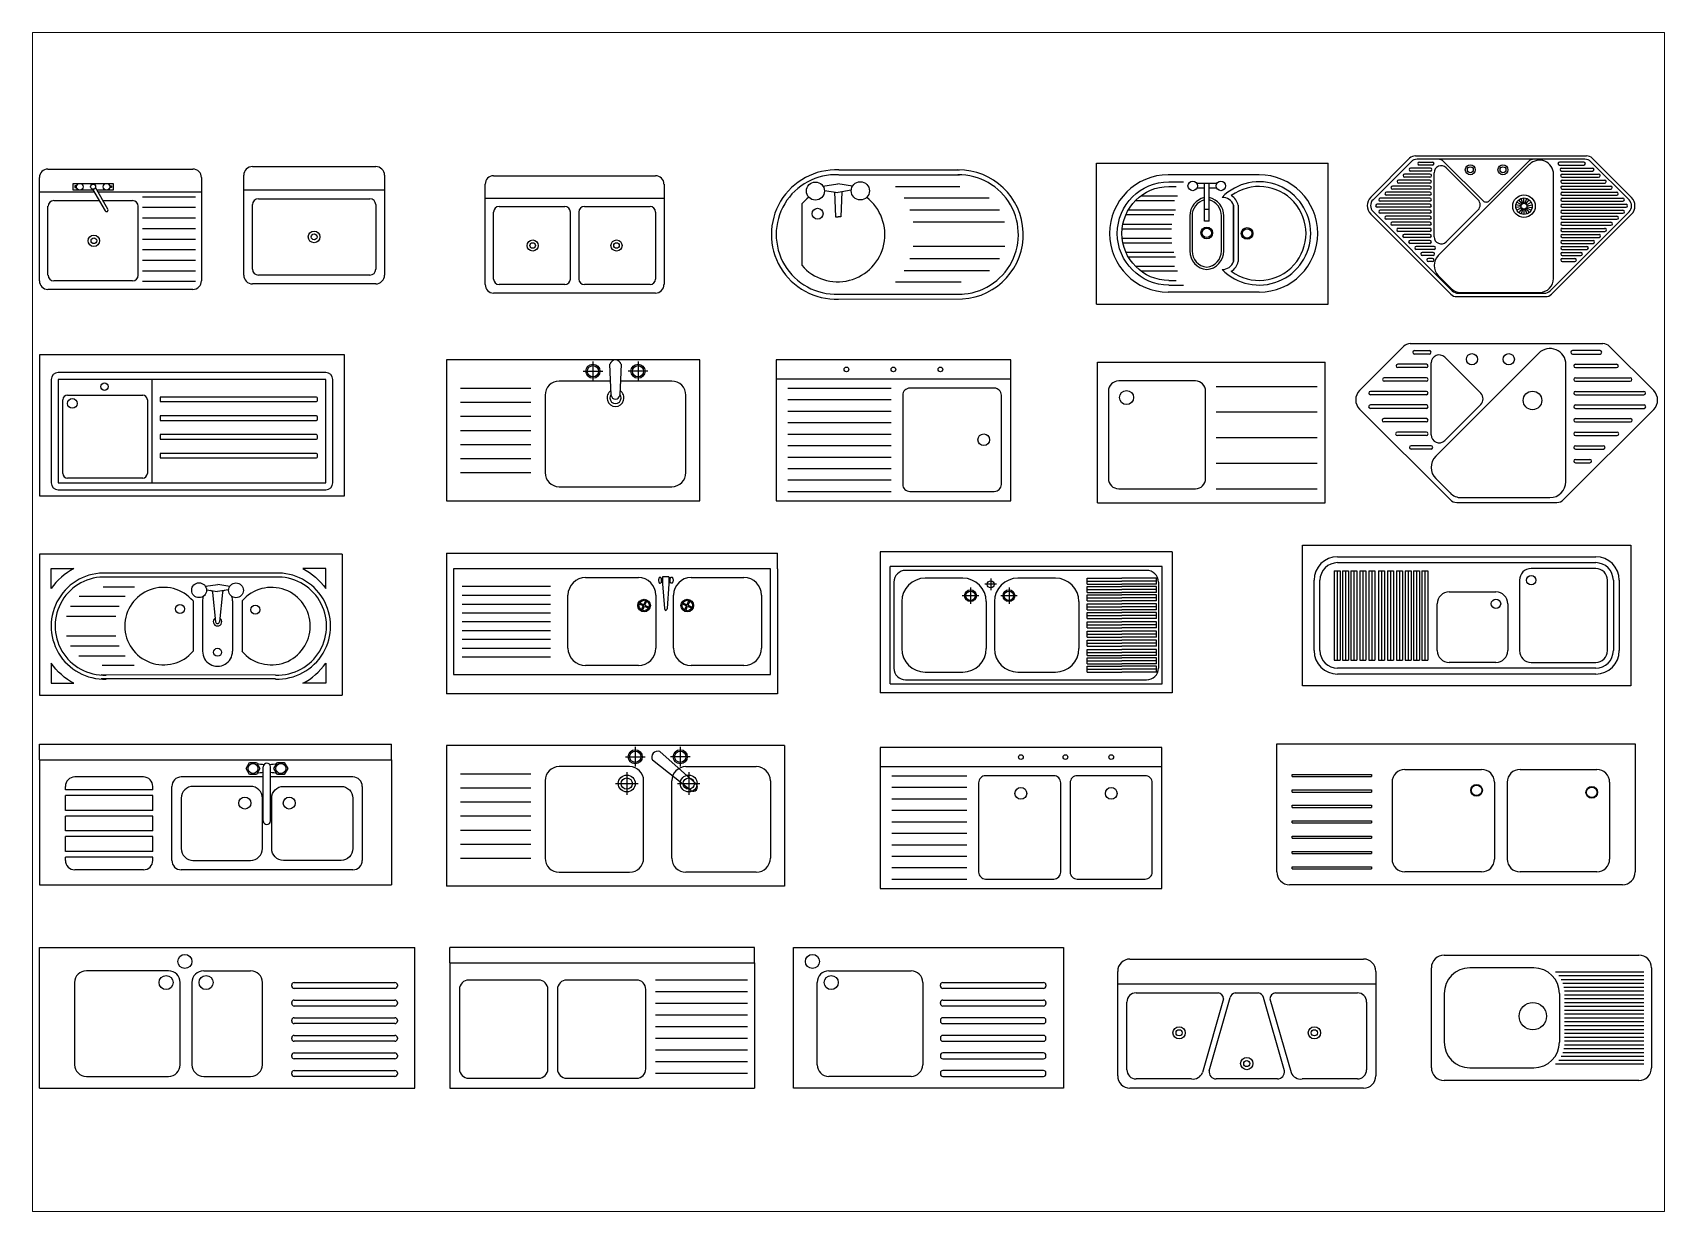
# Paper-space layout 'cad-block.com' of a CAD drawing. Header units: millimetres. Extents: x 0 to 257, y 5 to 190.
# The model-space entities are those that its viewports show. They can reach past a viewport. Long polylines and large blocks are cut down to what shows.
import ezdxf

# ---------------------------------------------------------------- set-up
doc = ezdxf.new("R2010")
doc.units = ezdxf.units.MM
doc.layers.add('cad-block.com', color=250, linetype='Continuous')

# ---------------------------------------------------------------- blocks, each defined once
blk = doc.blocks.new('kitchen sink 1')
at = {"color": 0}
for p, q in [((-345.3, -97.7), (-111.5, -97.7)), ((-194.7, -71.7), (-194.7, -78.8)), ((-186.7, -71.7), (-194.7, -71.7)), ((-194.7, -78.8), (-186.7, -78.8)), ((-118.4, -85.9), (-65.5, -177.6)), ((-53.1, -170.4), (-106, -78.7)), ((-95.1, -97.7), (345.3, -97.7)), ((-45.8, -71.7), (-37.9, -71.7)), ((-37.9, -78.8), (-45.8, -78.8)), ((-37.9, -71.7), (-37.9, -78.8)), ((94.1, -118.1), (319.1, -118.1)), ((76.1, -451.9), (76.1, -158.8)), ((94.1, -163.1), (319.1, -163.1)), ((94.1, -208.1), (319.1, -208.1)), ((94.1, -253.1), (319.1, -253.1)), ((94.1, -298.1), (319.1, -298.1)), ((94.1, -343.1), (319.1, -343.1)), ((94.1, -388.1), (319.1, -388.1)), ((94.1, -433.1), (319.1, -433.1)), ((94.1, -478.1), (319.1, -478.1))]:
    blk.add_line(p, q, dxfattribs=at)
for points in [[(-308.7, 0), (308.7, 0)], [(-345.3, -476.4), (-345.3, -36.6)], [(-116.4, -89.5), (-201.8, -89.5), (-201.8, -61), (-30.8, -61), (-30.8, -89.5), (-99.9, -89.5)], [(345.3, -36.6), (345.3, -476.4)], [(-284.2, -134.4), (-90.4, -134.4)], [(-73.9, -134.4), (51.7, -134.4)], [(-308.7, -451.9), (-308.7, -158.8)], [(51.7, -476.4), (-284.2, -476.4)], [(308.7, -513), (-308.7, -513)]]:
    blk.add_lwpolyline(points, dxfattribs=at)
for centre, radius in [((-173.3, -75.3), 14.3), ((-116.3, -75.3), 10.7), ((-59.3, -75.3), 14.3), ((-113.2, -305.4), 24.4), ((-113.2, -305.4), 12.2)]:
    blk.add_circle(centre, radius, dxfattribs=at)
for centre, radius, start, end in [((-308.7, -36.6), 36.6, 90, 180), ((308.7, -36.6), 36.6, 0, 90), ((-284.2, -158.8), 24.4, 90, 180), ((51.7, -158.8), 24.4, 0, 90), ((-59.3, -174), 7.13, 210, 30), ((-308.7, -476.4), 36.6, 180, 270), ((-284.2, -451.9), 24.4, 180, 270), ((51.7, -451.9), 24.4, 270, 0), ((308.7, -476.4), 36.6, 270, 0)]:
    blk.add_arc(centre, radius, start, end, dxfattribs=at)
blk = doc.blocks.new('kitchen sink2')
at = {"color": 0}
for p, q in [((-262.5, 0), (262.5, 0)), ((-300, -462.5), (-300, -37.5)), ((300, -37.5), (300, -462.5)), ((-300, -100), (300, -100)), ((-237.5, -137.5), (237.5, -137.5)), ((-262.5, -437.5), (-262.5, -162.5)), ((262.5, -162.5), (262.5, -437.5)), ((237.5, -462.5), (-237.5, -462.5)), ((262.5, -500), (-262.5, -500))]:
    blk.add_line(p, q, dxfattribs=at)
for radius in [25, 12.5]:
    blk.add_circle((0, -300), radius, dxfattribs=at)
for centre, radius, start, end in [((-262.5, -37.5), 37.5, 90, 180), ((262.5, -37.5), 37.5, 0, 90), ((-237.5, -162.5), 25, 90, 180), ((237.5, -162.5), 25, 0, 90), ((-262.5, -462.5), 37.5, 180, 270), ((-237.5, -437.5), 25, 180, 270), ((237.5, -437.5), 25, 270, 0), ((262.5, -462.5), 37.5, 270, 0)]:
    blk.add_arc(centre, radius, start, end, dxfattribs=at)
blk = doc.blocks.new('kitchen sink3')
at = {"color": 0}
for p, q in [((-345.2, 0), (345.2, 0)), ((-381, -464.3), (-381, -35.7)), ((381, -35.7), (381, -464.3)), ((-381, -95.2), (381, -95.2)), ((-321.4, -131), (-41.7, -131)), ((41.7, -131), (321.4, -131)), ((-345.2, -440.5), (-345.2, -154.8)), ((-17.9, -440.5), (-17.9, -154.8)), ((17.9, -154.8), (17.9, -440.5)), ((345.2, -154.8), (345.2, -440.5)), ((-41.7, -464.3), (-321.4, -464.3)), ((321.4, -464.3), (41.7, -464.3)), ((345.2, -500), (-345.2, -500))]:
    blk.add_line(p, q, dxfattribs=at)
for centre, radius in [((-178.6, -297.6), 23.8), ((178.6, -297.6), 23.8), ((-178.6, -297.6), 11.9), ((178.6, -297.6), 11.9)]:
    blk.add_circle(centre, radius, dxfattribs=at)
for centre, radius, start, end in [((-345.2, -35.7), 35.7, 90, 180), ((345.2, -35.7), 35.7, 0, 90), ((-321.4, -154.8), 23.8, 90, 180), ((-41.7, -154.8), 23.8, 0, 90), ((41.7, -154.8), 23.8, 90, 180), ((321.4, -154.8), 23.8, 0, 90), ((-345.2, -464.3), 35.7, 180, 270), ((-321.4, -440.5), 23.8, 180, 270), ((-41.7, -440.5), 23.8, 270, 0), ((41.7, -440.5), 23.8, 180, 270), ((321.4, -440.5), 23.8, 270, 0), ((345.2, -464.3), 35.7, 270, 0)]:
    blk.add_arc(centre, radius, start, end, dxfattribs=at)
blk = doc.blocks.new('kitchen sink4')
at = {"color": 0}
for p, q in [((-256.7, -0.1), (256.7, 0.1)), ((-324.7, -69.4), (-261.6, -59.1)), ((-198.5, -68.7), (-261.6, -59.1)), ((-256.7, -20.8), (256.6, -20.6)), ((-318.1, -87.3), (-261.4, -96.1)), ((-274.7, -94), (-270.7, -200.4)), ((-203.7, -86.7), (-260.3, -96.1)), ((-244, -94), (-247.9, -200.4)), ((258.6, -72.3), (-15.3, -72.3)), ((384.1, -119.8), (21, -119.8)), ((-414.8, -145), (-414.8, -406.1)), ((-270.7, -200.4), (-259.3, -200.4)), ((-247.9, -200.4), (-259.3, -200.4)), ((428, -171.5), (46.3, -171.5)), ((449.7, -223.2), (60.4, -223.2)), ((449.8, -326.7), (60.4, -326.7)), ((428.2, -378.4), (46.3, -378.4)), ((264.8, -477.6), (-15.3, -477.6)), ((384.4, -430.1), (21, -430.1)), ((-259, -529.5), (268.5, -529.2)), ((-258.2, -550.1), (269.9, -549.9))]:
    blk.add_line(p, q, dxfattribs=at)
for centre, radius in [((-356.6, -90.1), 38.6), ((-165.2, -89.1), 38.6), ((-347.1, -186.5), 23.2)]:
    blk.add_circle(centre, radius, dxfattribs=at)
for centre, radius, start, end in [((-269.1, -275.1), 275.2, 87.41261, 272.2767), ((253.6, -275.1), 275.2, 273.39867, 90.70126), ((-269.1, -275.1), 254.6, 87.41261, 272.2767), ((253.6, -275.1), 254.6, 267.75079, 90.72741), ((-261.8, -275.5), 201.2, 127.69608, 139.54288), ((-261.8, -275.5), 201.2, 220.4846, 52.13697)]:
    blk.add_arc(centre, radius, start, end, dxfattribs=at)
blk = doc.blocks.new('kitchen sink5')
at = {"color": 0}
for p, q in [((-493.9, -600), (-493.8, 0)), ((-493.9, 0), (493.9, 0)), ((493.9, -600), (493.9, 0)), ((199.2, -49.1), (-187.6, -49.1)), ((-184.8, -79.1), (-122.1, -79.1)), ((-184.8, -99.1), (-154.5, -99.1)), ((19.1, -86.9), (-66.3, -86.9)), ((-33.6, -106.9), (-66.3, -106.9)), ((-33.6, -246.9), (-33.6, -86.9)), ((-13.6, -246.9), (-13.6, -86.9)), ((19.1, -106.9), (-13.6, -106.9)), ((-358, -199.1), (-156.8, -199.1)), ((-327.6, -159.1), (-160.8, -159.1)), ((-304.8, -139.1), (-148.1, -139.1)), ((-13.6, -196.9), (-33.6, -196.9)), ((90.7, -419.1), (90.7, -179.1)), ((-380.7, -259.1), (-172.4, -259.1)), ((-368.1, -219.1), (-163.6, -219.1)), ((-13.6, -246.9), (-33.6, -246.9)), ((48.9, -373.7), (48.9, -224.4)), ((-383.8, -279.1), (-174.5, -279.1)), ((-383.8, -319.1), (-174.5, -319.1)), ((-380.7, -339.1), (-172.4, -339.1)), ((-368.1, -379.1), (-163.6, -379.1)), ((-358, -399.1), (-156.8, -399.1)), ((-327.6, -439.1), (-160.8, -439.1)), ((-304.8, -459.1), (-148.1, -459.1)), ((199.2, -549.1), (-187.6, -549.1)), ((-184.8, -499.1), (-154.5, -499.1)), ((-184.8, -519.1), (-122.1, -519.1)), ((-493.9, -600), (493.9, -600))]:
    blk.add_line(p, q, dxfattribs=at)
for points in [[(-184.8, -519.1, -1), (-184.8, -79.1, 0.063302)], [(-184.8, -499.1, -1), (-184.8, -99.1, 0.001938)], [(41.8, -452.7, 2.456077), (41.8, -145.4, -0.063302)], [(80.9, -460.4, 1.973299), (80.9, -137.8, -0.001938)], [(-33.6, -146.4, 0.351161), (-96.2, -224.4), (-96.2, -373.7, 0.387135), (-23.6, -453.4, 0.387135), (48.9, -373.7), (48.9, -224.4, 0.387135)], [(-33.6, -156.6, 0.342182), (-86.2, -224.4), (-86.2, -373.7, 0.383294), (-23.6, -443.3, 0.383294), (38.9, -373.7), (38.9, -224.4, 0.383294)], [(48.9, -224.4, 0.351161), (-13.6, -146.4, 0.387135)], [(38.9, -224.4, 0.342182), (-13.6, -156.6, 0.383294)], [(90.7, -179.1), (90.7, -419.1, -0.063302)], [(110.7, -179.1), (110.7, -419.1, -0.038453)]]:
    blk.add_lwpolyline(points, format="xyb", dxfattribs=at)
for centre, radius in [((-83.6, -96.9), 20), ((36.4, -96.9), 20), ((-23.6, -297), 25), ((-23.6, -297), 20), ((148.1, -299.1), 25), ((148.1, -299.1), 20)]:
    blk.add_circle(centre, radius, dxfattribs=at)
for centre, radius, start, end in [((-187.6, -299.1), 250, 90, 270), ((199.2, -299.1), 250, 270, 90), ((42.3, -197), 70.7, 14.69565, 56.88474), ((42.3, -197), 51.6, 20.33707, 90.59493), ((-31.1, -373.7), 80, 275.34731, 0), ((42.3, -401.1), 51.6, 269.40507, 339.66293), ((42.3, -401.1), 70.7, 303.11526, 345.30435)]:
    blk.add_arc(centre, radius, start, end, dxfattribs=at)
blk = doc.blocks.new('kitchen sink6')
at = {"color": 0}
for p, q in [((-363.7, 0), (363.7, 0)), ((-389.1, -10.5), (-555.2, -176.6)), ((-383.2, -24.9), (-545, -186.8)), ((-300.8, -52.1), (-385.1, -52.1)), ((-300.8, -64.9), (-385.1, -64.9)), ((357.7, -14.4), (-357.7, -14.4)), ((-291.5, -39.2), (-348.1, -39.2)), ((-347.6, -26.4), (-291.5, -26.4)), ((-267.4, -425.3), (121.7, -36.1)), ((-243.1, -24.9), (-76.3, -191.7)), ((-233.8, -51.2), (-97.5, -187.5)), ((-50.9, -191.7), (115.9, -24.9)), ((352.7, -26.4), (249.2, -26.4)), ((249.2, -39.2), (353.2, -39.2)), ((258.4, -52.1), (390.2, -52.1)), ((258.4, -64.9), (390.2, -64.9)), ((383.2, -24.9), (546, -187.7)), ((389.1, -10.5), (556.1, -177.6)), ((-303, -129.1), (-462.3, -129.1)), ((-303, -103.4), (-436.6, -103.4)), ((-303, -116.3), (-436.6, -116.3)), ((-302.7, -77.8), (-410.9, -77.8)), ((-302.7, -90.6), (-410.9, -90.6)), ((-285, -345), (-285, -72.4)), ((224.1, -522), (224.1, -78.6)), ((260.4, -77.8), (416, -77.8)), ((260.4, -90.6), (416, -90.6)), ((260.7, -103.4), (441.8, -103.4)), ((260.7, -116.3), (441.8, -116.3)), ((260.7, -129.1), (467.4, -129.1)), ((-303, -206.2), (-527.7, -206.2)), ((-303, -180.5), (-514.1, -180.5)), ((-303, -193.3), (-514.1, -193.3)), ((-303, -154.8), (-488, -154.8)), ((-303, -167.6), (-488, -167.6)), ((-303, -142), (-462.3, -142)), ((87.1, -208.4), (67.7, -197.1)), ((89.9, -205), (75.5, -187.8)), ((93.7, -202.8), (86, -181.8)), ((98, -202.1), (98, -179.7)), ((102.3, -202.8), (110, -181.8)), ((106.1, -205), (120.5, -187.8)), ((108.9, -208.4), (128.3, -197.1)), ((260.7, -142), (467.4, -142)), ((260.7, -154.8), (493.1, -154.8)), ((260.7, -167.6), (493.1, -167.6)), ((260.7, -180.5), (519.2, -180.5)), ((260.7, -193.3), (519.2, -193.3)), ((260.7, -206.2), (532.8, -206.2)), ((-213.6, -589.5), (-555.2, -247.9)), ((-207.6, -575.1), (-545, -237.7)), ((-303, -219), (-527.7, -219)), ((-303, -231.9), (-514.7, -231.9)), ((-303, -244.7), (-514.7, -244.7)), ((-303, -257.5), (-488.9, -257.5)), ((-303, -270.4), (-488.9, -270.4)), ((-233.8, -366.2), (-97.5, -229.9)), ((85.6, -212.5), (63.6, -208.6)), ((85.6, -216.8), (63.6, -220.7)), ((87.1, -220.9), (67.7, -232.1)), ((89.9, -224.3), (75.5, -241.4)), ((93.7, -226.5), (86, -247.5)), ((98, -227.2), (98, -249.6)), ((102.3, -226.5), (110, -247.5)), ((106.1, -224.3), (120.5, -241.4)), ((108.9, -220.9), (128.3, -232.1)), ((110.4, -212.5), (132.5, -208.6)), ((110.4, -216.8), (132.5, -220.7)), ((209.6, -575.1), (546, -238.7)), ((215.5, -589.5), (556.1, -248.8)), ((260.7, -219), (532.8, -219)), ((260.7, -231.9), (519.8, -231.9)), ((260.7, -244.7), (519.8, -244.7)), ((260.7, -257.5), (494.1, -257.5)), ((260.7, -270.4), (494.1, -270.4)), ((-303, -283.2), (-463.6, -283.2)), ((-303, -296.1), (-463.6, -296.1)), ((-303, -308.9), (-438, -308.9)), ((-303, -321.7), (-438, -321.7)), ((-303, -334.6), (-412.6, -334.6)), ((-303, -347.4), (-412.6, -347.4)), ((260.7, -283.2), (468.7, -283.2)), ((260.7, -296.1), (468.7, -296.1)), ((260.7, -308.9), (443.1, -308.9)), ((260.7, -321.7), (443.1, -321.7)), ((260.7, -334.6), (417.7, -334.6)), ((260.7, -347.4), (417.7, -347.4)), ((-303, -360.3), (-387.2, -360.3)), ((-303, -373.1), (-387.2, -373.1)), ((-285.1, -385.9), (-360.9, -385.9)), ((-285.1, -398.8), (-360.9, -398.8)), ((-289, -411.6), (-335.5, -411.6)), ((260.7, -360.3), (392.4, -360.3)), ((260.7, -373.1), (392.4, -373.1)), ((260.7, -385.9), (366, -385.9)), ((260.7, -398.8), (366, -398.8)), ((260.7, -411.6), (340.6, -411.6)), ((-289, -424.5), (-335.5, -424.5)), ((-291.7, -437.3), (-309.5, -437.3)), ((-291.7, -450.1), (-309.5, -450.1)), ((260.7, -424.5), (340.6, -424.5)), ((260.7, -437.3), (314.7, -437.3)), ((260.7, -450.1), (314.7, -450.1)), ((-213.1, -564.4), (-267.4, -510.1)), ((-188.1, -600), (190.1, -600)), ((-182.1, -585.6), (184.1, -585.6)), ((-170.7, -582), (164.1, -582))]:
    blk.add_line(p, q, dxfattribs=at)
for centre, radius in [((-130.7, -59.2), 21.3), ((-130.7, -59.2), 12.6), ((8.4, -59.2), 21.3), ((8.4, -59.2), 12.6), ((98, -214.6), 48), ((98, -214.6), 35), ((98, -214.6), 12.6)]:
    blk.add_circle(centre, radius, dxfattribs=at)
for centre, radius, start, end in [((-385.1, -58.5), 6.42, 90, 270), ((-363.7, -36), 36, 90, 135), ((-357.7, -50.4), 36, 90, 135), ((-348.1, -32.8), 6.42, 90, 270), ((-300.8, -58.5), 6.42, 270, 90), ((-291.5, -32.8), 6.42, 270, 90), ((-255, -72.4), 30, 45, 180), ((-268.5, -50.4), 36, 45, 90), ((141.4, -50.4), 36, 90, 135), ((164.1, -78.6), 60, 0, 135), ((249.2, -32.8), 6.42, 90, 270), ((258.4, -58.5), 6.42, 90, 270), ((353.2, -32.8), 6.42, 270, 90), ((357.7, -50.4), 36, 45, 90), ((363.7, -36), 36, 45, 90), ((390.2, -58.5), 6.42, 270, 90), ((-462.3, -135.5), 6.42, 90, 270), ((-436.6, -109.9), 6.42, 90, 270), ((-410.9, -84.2), 6.42, 90, 270), ((-303, -109.9), 6.42, 270, 90), ((-303, -135.5), 6.42, 270, 90), ((-302.7, -84.2), 6.42, 270, 90), ((260.4, -84.2), 6.42, 90, 270), ((260.7, -109.9), 6.42, 90, 270), ((260.7, -135.5), 6.42, 90, 270), ((416, -84.2), 6.42, 270, 90), ((441.8, -109.9), 6.42, 270, 90), ((467.4, -135.5), 6.42, 270, 90), ((-519.5, -212.2), 50.4, 135, 225), ((-519.5, -212.2), 36, 135, 225), ((-527.7, -212.6), 6.42, 90, 270), ((-514.1, -186.9), 6.42, 90, 270), ((-488, -161.2), 6.42, 90, 270), ((-303, -161.2), 6.42, 270, 90), ((-303, -186.9), 6.42, 270, 90), ((-303, -212.6), 6.42, 270, 90), ((-118.7, -208.7), 30, 315, 45), ((-63.6, -179), 18, 225, 315), ((260.7, -161.2), 6.42, 90, 270), ((260.7, -186.9), 6.42, 90, 270), ((260.7, -212.6), 6.42, 90, 270), ((493.1, -161.2), 6.42, 270, 90), ((519.2, -186.9), 6.42, 270, 90), ((532.8, -212.6), 6.42, 270, 90), ((520.5, -213.2), 36, 315, 45), ((520.5, -213.2), 50.4, 315, 45), ((-514.7, -238.3), 6.42, 90, 270), ((-488.9, -264), 6.42, 90, 270), ((-303, -238.3), 6.42, 270, 90), ((-303, -264), 6.42, 270, 90), ((260.7, -238.3), 6.42, 90, 270), ((260.7, -264), 6.42, 90, 270), ((494.1, -264), 6.42, 270, 90), ((519.8, -238.3), 6.42, 270, 90), ((-463.6, -289.6), 6.42, 90, 270), ((-438, -315.3), 6.42, 90, 270), ((-412.6, -341), 6.42, 90, 270), ((-303, -289.6), 6.42, 270, 90), ((-303, -315.3), 6.42, 270, 90), ((-303, -341), 6.42, 270, 90), ((-255, -345), 30, 180, 315), ((260.7, -289.6), 6.42, 90, 270), ((260.7, -315.3), 6.42, 90, 270), ((260.7, -341), 6.42, 90, 270), ((417.7, -341), 6.42, 270, 90), ((443.1, -315.3), 6.42, 270, 90), ((468.7, -289.6), 6.42, 270, 90), ((-387.2, -366.7), 6.42, 90, 270), ((-360.9, -392.4), 6.42, 90, 270), ((-335.5, -418), 6.42, 90, 270), ((-303, -366.7), 6.42, 270, 90), ((-289, -418), 6.42, 270, 90), ((-285.1, -392.4), 6.42, 270, 90), ((260.7, -366.7), 6.42, 90, 270), ((260.7, -392.4), 6.42, 90, 270), ((260.7, -418), 6.42, 90, 270), ((340.6, -418), 6.42, 270, 90), ((366, -392.4), 6.42, 270, 90), ((392.4, -366.7), 6.42, 270, 90), ((-309.5, -443.7), 6.42, 90, 270), ((-291.7, -443.7), 6.42, 270, 90), ((-225, -467.7), 60, 135, 225), ((260.7, -443.7), 6.42, 90, 270), ((314.7, -443.7), 6.42, 270, 90), ((164.1, -522), 60, 270, 0), ((-188.1, -564), 36, 225, 270), ((-170.7, -522), 60, 225, 270), ((-182.1, -549.6), 36, 225, 270), ((184.1, -549.6), 36, 270, 315), ((190.1, -564), 36, 270, 315)]:
    blk.add_arc(centre, radius, start, end, dxfattribs=at)
blk = doc.blocks.new('kitchen sink7')
at = {"color": 0}
for p, q in [((1300, 0), (0, 0)), ((0, 0), (0, -600)), ((1300, -600), (1300, 0)), ((50, -105), (50, -545)), ((1220, -75), (80, -75)), ((1220, -105), (80, -105)), ((80, -105), (80, -545)), ((480, -545), (480, -105)), ((1220, -545), (1220, -105)), ((1250, -545), (1250, -105)), ((100, -505), (100, -191)), ((120, -171), (440, -171)), ((460, -191), (460, -505)), ((515, -180), (515, -199.3)), ((1180, -180), (515, -180)), ((515, -199.3), (1180, -199.3)), ((1185, -194.3), (1185, -185)), ((515, -260), (515, -279.3)), ((1180, -260), (515, -260)), ((1185, -274.3), (1185, -265)), ((515, -279.3), (1180, -279.3)), ((515, -340), (515, -359.3)), ((1180, -340), (515, -340)), ((1185, -354.3), (1185, -345)), ((515, -359.3), (1180, -359.3)), ((515, -420), (515, -439.3)), ((1180, -420), (515, -420)), ((515, -439.3), (1180, -439.3)), ((1185, -434.3), (1185, -425)), ((80, -545), (1220, -545)), ((440, -525), (120, -525)), ((0, -600), (1300, -600)), ((80, -575), (1220, -575))]:
    blk.add_line(p, q, dxfattribs=at)
for centre, radius in [((277.4, -135.4), 15.9), ((140.5, -207), 20.7)]:
    blk.add_circle(centre, radius, dxfattribs=at)
for centre, radius, start, end in [((80, -105), 30, 90, 180), ((1220, -105), 30, 0, 90), ((120, -191), 20, 90, 180), ((440, -191), 20, 0, 90), ((1180, -185), 5, 360, 90), ((1180, -194.3), 5, 270, 0), ((1180, -265), 5, 0, 90), ((1180, -274.3), 5, 270, 0), ((1180, -345), 5, 0, 90), ((1180, -354.3), 5, 270, 0), ((1180, -425), 5, 360, 90), ((1180, -434.3), 5, 270, 0), ((80, -545), 30, 180, 270), ((120, -505), 20, 180, 270), ((440, -505), 20, 270, 0), ((1220, -545), 30, 270, 0)]:
    blk.add_arc(centre, radius, start, end, dxfattribs=at)
blk = doc.blocks.new('kitchen sink8')
at = {"color": 0}
for p, q in [((0, 0), (-1080, 0)), ((-1080, 0), (-1080, -600)), ((0, -600), (0, 0)), ((-498, -48), (-414, -48)), ((-456, -6), (-456, -90)), ((-377.9, -151.2), (-384.1, -17.1)), ((-335.9, -17.1), (-342.1, -151.2)), ((-222, -48), (-306, -48)), ((-264, -6), (-264, -90)), ((-1020, -120), (-720, -120)), ((-379.8, -90), (-600, -90)), ((-120, -90), (-340.2, -90)), ((-1020, -180), (-720, -180)), ((-660, -150), (-660, -480)), ((-60, -480), (-60, -150)), ((-1020, -240), (-720, -240)), ((-1020, -300), (-720, -300)), ((-1020, -360), (-720, -360)), ((-1020, -420), (-720, -420)), ((-1020, -480), (-720, -480)), ((-600, -540), (-120, -540)), ((-1080, -600), (0, -600))]:
    blk.add_line(p, q, dxfattribs=at)
for centre, radius in [((-456, -48), 30), ((-456, -48), 24), ((-264, -48), 30), ((-264, -48), 24)]:
    blk.add_circle(centre, radius, dxfattribs=at)
for centre, radius, start, end in [((-360, -25.5), 25.5, 19.33284, 160.66716), ((-600, -150), 60, 90, 180), ((-360, -162), 36, 121.86593, 58.13407), ((-120, -150), 60, 0, 90), ((-360, -162), 24, 139.21522, 40.78479), ((-360, -149.3), 18, 186.0661, 353.9339), ((-600, -480), 60, 180, 270), ((-120, -480), 60, 270, 0)]:
    blk.add_arc(centre, radius, start, end, dxfattribs=at)
blk = doc.blocks.new('kitchen sink9')
at = {"color": 0}
for p, q in [((-1000, 0), (-1000, -600)), ((0, 0), (-1000, 0)), ((0, -600), (0, 0)), ((-1000, -80), (0, -80)), ((-950, -120), (-510, -120)), ((-70, -120), (-430, -120)), ((-950, -169), (-510, -169)), ((-460, -150), (-460, -530)), ((-40, -530), (-40, -150)), ((-950, -218), (-510, -218)), ((-950, -266.5), (-510, -266.5)), ((-950, -315.5), (-510, -315.5)), ((-950, -364.5), (-510, -364.5)), ((-950, -413.5), (-510, -413.5)), ((-950, -462), (-510, -462)), ((-950, -511), (-510, -511)), ((-1000, -600), (0, -600)), ((-950, -560), (-510, -560)), ((-430, -560), (-70, -560))]:
    blk.add_line(p, q, dxfattribs=at)
for centre, radius in [((-700, -40), 10), ((-500, -40), 10), ((-300, -40), 10), ((-115, -340), 25)]:
    blk.add_circle(centre, radius, dxfattribs=at)
for centre, start, end in [((-430, -150), 89.99996, 180.00004), ((-70, -150), 359.99996, 90.00004), ((-430, -530), 179.99996, 270.00004), ((-70, -530), 269.99996, 0.00004)]:
    blk.add_arc(centre, 30, start, end, dxfattribs=at)
blk = doc.blocks.new('kitchen sink10')
at = {"color": 0}
for p, q in [((-969.5, 0), (0, 0)), ((-969.5, -600), (-969.5, 0)), ((0, -600), (0, 0)), ((-923.3, -123.6), (-923.3, -495.9)), ((-552.8, -79.9), (-879.6, -79.9)), ((-509.2, -495.9), (-509.2, -123.6)), ((-464.4, -103.2), (-33.6, -103.2)), ((-464.4, -212.3), (-33.6, -212.3)), ((-464.4, -321.4), (-33.6, -321.4)), ((-464.4, -430.5), (-33.6, -430.5)), ((-879.6, -539.6), (-552.8, -539.6)), ((-464.4, -539.6), (-33.6, -539.6)), ((-969.5, -600), (0, -600))]:
    blk.add_line(p, q, dxfattribs=at)
blk.add_circle((-846.1, -150.7), 30, dxfattribs=at)
for centre, start, end in [((-879.6, -123.6), 90, 180), ((-552.8, -123.6), 0, 90), ((-879.6, -495.9), 180, 270), ((-552.8, -495.9), 270, 0)]:
    blk.add_arc(centre, 43.6, start, end, dxfattribs=at)
blk = doc.blocks.new('kitchen sink11')
at = {"color": 0}
for p, q in [((-410.1, 0), (410.1, 0)), ((-438.8, -11.9), (-626, -199.1)), ((-328.7, -44.2), (-392.5, -44.2)), ((-391.9, -29.8), (-328.7, -29.8)), ((-301.6, -479.5), (137.2, -40.7)), ((-263.6, -57.7), (-110, -211.4)), ((397.7, -29.8), (281, -29.8)), ((281, -44.2), (398.3, -44.2)), ((438.8, -11.9), (627.1, -200.2)), ((-341.3, -87.7), (-463.3, -87.7)), ((-341.3, -102.2), (-463.3, -102.2)), ((-321.4, -389), (-321.4, -81.7)), ((252.7, -588.6), (252.7, -88.6)), ((293.6, -87.7), (469.1, -87.7)), ((293.6, -102.2), (469.1, -102.2)), ((-341.6, -203.5), (-579.6, -203.5)), ((-341.6, -145.6), (-521.2, -145.6)), ((-341.6, -160.1), (-521.2, -160.1)), ((293.9, -145.6), (527, -145.6)), ((293.9, -160.1), (527, -160.1)), ((293.9, -203.5), (585.4, -203.5)), ((-341.6, -261.4), (-580.3, -261.4)), ((-341.6, -275.9), (-580.3, -275.9)), ((-341.6, -218), (-579.6, -218)), ((-263.6, -412.9), (-110, -259.2)), ((293.9, -218), (585.4, -218)), ((293.9, -261.4), (586.1, -261.4)), ((293.9, -275.9), (586.1, -275.9)), ((-240.8, -664.7), (-626, -279.5)), ((-341.6, -319.4), (-522.7, -319.4)), ((-341.6, -333.8), (-522.7, -333.8)), ((243, -664.7), (627.1, -280.6)), ((293.9, -319.4), (528.5, -319.4)), ((293.9, -333.8), (528.5, -333.8)), ((-341.6, -377.3), (-465.2, -377.3)), ((-341.6, -391.7), (-465.2, -391.7)), ((293.9, -377.3), (471, -377.3)), ((293.9, -391.7), (471, -391.7)), ((-321.5, -435.2), (-406.9, -435.2)), ((-321.5, -449.7), (-406.9, -449.7)), ((293.9, -435.2), (412.7, -435.2)), ((293.9, -449.7), (412.7, -449.7)), ((293.9, -493.1), (354.8, -493.1)), ((293.9, -507.6), (354.8, -507.6)), ((-240.3, -636.4), (-301.6, -575.2)), ((-212.1, -676.6), (214.3, -676.6)), ((-192.5, -656.3), (185.1, -656.3))]:
    blk.add_line(p, q, dxfattribs=at)
for centre, radius in [((-147.3, -66.7), 24), ((9.5, -66.7), 24), ((110.5, -242), 39.5)]:
    blk.add_circle(centre, radius, dxfattribs=at)
for centre, radius, start, end in [((-410.1, -40.6), 40.6, 90, 135), ((-392.5, -37), 7.24, 90, 270), ((-328.7, -37), 7.24, 270, 90), ((-287.5, -81.7), 33.8, 45, 180), ((185.1, -88.6), 67.7, 0, 135), ((281, -37), 7.24, 90, 270), ((398.3, -37), 7.24, 270, 90), ((410.1, -40.6), 40.6, 45, 90), ((-463.3, -94.9), 7.24, 90, 270), ((-341.3, -94.9), 7.24, 270, 90), ((293.6, -94.9), 7.24, 90, 270), ((469.1, -94.9), 7.24, 270, 90), ((-585.8, -239.3), 56.8, 135, 225), ((-579.6, -210.8), 7.24, 90, 270), ((-521.2, -152.8), 7.24, 90, 270), ((-341.6, -152.8), 7.24, 270, 90), ((-341.6, -210.8), 7.24, 270, 90), ((293.9, -152.8), 7.24, 90, 270), ((293.9, -210.8), 7.24, 90, 270), ((527, -152.8), 7.24, 270, 90), ((585.4, -210.8), 7.24, 270, 90), ((586.9, -240.4), 56.8, 315, 45), ((-580.3, -268.7), 7.24, 90, 270), ((-341.6, -268.7), 7.24, 270, 90), ((-133.9, -235.3), 33.8, 315, 45), ((293.9, -268.7), 7.24, 90, 270), ((586.1, -268.7), 7.24, 270, 90), ((-522.7, -326.6), 7.24, 90, 270), ((-341.6, -326.6), 7.24, 270, 90), ((293.9, -326.6), 7.24, 90, 270), ((528.5, -326.6), 7.24, 270, 90), ((-465.2, -384.5), 7.24, 90, 270), ((-341.6, -384.5), 7.24, 270, 90), ((-287.5, -389), 33.8, 180, 315), ((293.9, -384.5), 7.24, 90, 270), ((471, -384.5), 7.24, 270, 90), ((-406.9, -442.4), 7.24, 90, 270), ((-321.5, -442.4), 7.24, 270, 90), ((-253.7, -527.4), 67.7, 135, 225), ((293.9, -442.4), 7.24, 90, 270), ((412.7, -442.4), 7.24, 270, 90), ((293.9, -500.3), 7.24, 90, 270), ((354.8, -500.3), 7.24, 270, 90), ((185.1, -588.6), 67.7, 270, 0), ((-212.1, -636), 40.6, 225, 270), ((-192.5, -588.6), 67.7, 225, 270), ((214.3, -636), 40.6, 270, 315)]:
    blk.add_arc(centre, radius, start, end, dxfattribs=at)
blk = doc.blocks.new('kitchen sink12')
at = {"color": 0}
for p, q in [((0, 0), (-1290.5, 0)), ((-1290.5, 0), (-1290.5, -600)), ((0, 0), (0, -600)), ((-286.1, -97.2), (-1017, -97)), ((-286.1, -80.2), (-1004.3, -80)), ((-582.8, -136.5), (-530.9, -128.6)), ((-479.2, -137.1), (-530.9, -128.6)), ((-1121.6, -178.4), (-924.9, -178.4)), ((-1018.7, -139.5), (-885, -139.5)), ((-635.9, -199.1), (-635.9, -413.4)), ((-595.3, -199.1), (-595.4, -413.4)), ((-578.5, -151.2), (-531.6, -159)), ((-552.3, -163.4), (-539.6, -287.4)), ((-484.6, -151.7), (-531.6, -159)), ((-510.8, -163.4), (-523.5, -287.4)), ((-467.7, -199.1), (-467.8, -413.4)), ((-427.2, -199.1), (-427.3, -413.4)), ((-1175.5, -263.3), (-964.5, -263.3)), ((-1157.7, -220.9), (-950.6, -220.9)), ((-1175.6, -348.2), (-964.7, -348.2)), ((-1157.8, -390.6), (-951, -390.6)), ((-1121.9, -433.1), (-925.7, -433.1)), ((-1023.7, -472), (-886.2, -472)), ((-284.8, -531.5), (-1028, -531.3)), ((-284.2, -514.6), (-1026.8, -514.4)), ((-1290.5, -600), (0, -600))]:
    blk.add_line(p, q, dxfattribs=at)
for points in [[(-1240.5, -60.6), (-1143.1, -60.6, 0.119256), (-1240.5, -146.3)], [(-70.5, -60.6), (-167.9, -60.6, -0.119256), (-70.5, -146.3)], [(-1240.5, -550), (-1143.1, -550, -0.119256), (-1240.5, -464.3)], [(-70.5, -550), (-167.9, -550, 0.119256), (-70.5, -464.3)]]:
    blk.add_lwpolyline(points, format="xyb", close=True, dxfattribs=at)
for centre, radius in [((-610.1, -153.2), 31.6), ((-453, -154), 31.6), ((-691.5, -233.1), 19.1), ((-370.5, -236.3), 19.1), ((-531.6, -417.8), 17)]:
    blk.add_circle(centre, radius, dxfattribs=at)
for centre, radius, start, end in [((-1014.6, -305.9), 225.9, 87.38513, 272.24921), ((-1014.6, -305.9), 208.9, 87.38513, 272.24921), ((-275.9, -305.9), 225.9, 267.7233, 92.58739), ((-275.9, -305.9), 208.9, 267.7233, 92.58739), ((-761.5, -306.2), 165.1, 40.45712, 319.5154), ((-531.5, -199.1), 63.8, 161.92657, 179.98626), ((-562.2, -164.4), 10, 5.83334, 81.14289), ((-500.9, -164.4), 10, 98.85711, 174.16666), ((-531.5, -199.1), 63.8, 359.98626, 17.12306), ((-301.7, -306.3), 165.1, 220.45712, 139.5154), ((-531.6, -287.4), 18.1, 122.19415, 57.80585), ((-531.6, -287.4), 8.06, 180, 360), ((-531.6, -413.4), 63.8, 179.98626, 359.98626)]:
    blk.add_arc(centre, radius, start, end, dxfattribs=at)
blk = doc.blocks.new('kitchen sink13')
at = {"color": 0}
for p, q in [((-1410, 0), (0, 0)), ((-1410, 0), (-1410, -600)), ((0, -66.6), (0, 0)), ((-1380, -66.6), (-1380, -516.6)), ((-30, -66.6), (-1380, -66.6)), ((-30, -516.6), (-30, -66.6)), ((0, -66.6), (0, -600)), ((-817.5, -104.1), (-592.5, -104.1)), ((-489.3, -100.8), (-489.3, -130.5)), ((-462.2, -100.8), (-489.3, -100.8)), ((-489.3, -130.5), (-481.4, -235.3)), ((-462.2, -130.5), (-470.2, -235.3)), ((-462.2, -100.8), (-462.2, -130.5)), ((-367.5, -104.1), (-142.5, -104.1)), ((-967.5, -141.6), (-1342.5, -141.6)), ((-1342.5, -179.1), (-967.5, -179.1)), ((-892.5, -404.1), (-892.5, -179.1)), ((-569.2, -219.6), (-561.2, -202)), ((-564.5, -221.7), (-556.6, -204.3)), ((-517.5, -179.1), (-517.5, -404.1)), ((-442.5, -404.1), (-442.5, -179.1)), ((-385.2, -219.6), (-377.2, -202)), ((-380.5, -221.7), (-372.5, -204.3)), ((-67.5, -179.1), (-67.5, -404.1)), ((-1342.5, -216.6), (-967.5, -216.6)), ((-1342.5, -254.1), (-967.5, -254.1)), ((-588.9, -216.2), (-571.3, -224.3)), ((-586.7, -211.6), (-569.2, -219.6)), ((-579.4, -241.8), (-571.4, -224.2)), ((-574.7, -243.9), (-566.7, -226.4)), ((-566.7, -226.4), (-549.1, -234.4)), ((-564.5, -221.7), (-547, -229.8)), ((-481.4, -235.3), (-480.1, -240.5)), ((-480.1, -240.5), (-477.7, -243)), ((-477.7, -243), (-475.8, -243.7)), ((-473.9, -243), (-475.8, -243.7)), ((-471.5, -240.6), (-473.9, -243)), ((-470.2, -235.3), (-471.5, -240.6)), ((-404.8, -216.2), (-387.3, -224.3)), ((-402.7, -211.6), (-385.1, -219.6)), ((-395.3, -241.8), (-387.3, -224.2)), ((-390.6, -243.9), (-382.6, -226.4)), ((-382.6, -226.4), (-365.1, -234.4)), ((-380.5, -221.7), (-362.9, -229.8)), ((-1342.5, -291.6), (-967.5, -291.6)), ((-1342.5, -329.1), (-967.5, -329.1)), ((-1342.5, -366.6), (-967.5, -366.6)), ((-1342.5, -404.1), (-967.5, -404.1)), ((-1342.5, -441.6), (-967.5, -441.6)), ((-592.5, -479.1), (-817.5, -479.1)), ((-142.5, -479.1), (-367.5, -479.1)), ((-1380, -516.6), (-30, -516.6)), ((0, -600), (-1410, -600))]:
    blk.add_line(p, q, dxfattribs=at)
for points in [[(-500, -128.7, 0.17747), (-497.8, -127.9, 0.103681), (-495.4, -124.8, 0.06385), (-494.1, -120.8, 0.050025), (-493.6, -115.5, 0.050025), (-494.2, -110.1, 0.06385), (-495.5, -106.2, 0.103681), (-497.9, -103.1, 0.17747), (-500.1, -102.3, 0.17747), (-502.3, -103.1, 0.103681), (-504.7, -106.2, 0.06385), (-506, -110.2, 0.050025), (-506.5, -115.5, 0.050025), (-505.9, -120.9, 0.06385), (-504.5, -124.9, 0.103681), (-502.1, -127.9, 0.17747)], [(-451.1, -128.4, -0.17747), (-453.3, -127.6, -0.103681), (-455.7, -124.5, -0.06385), (-457.1, -120.6, -0.050025), (-457.7, -115.2, -0.050025), (-457.2, -109.9, -0.06385), (-455.8, -105.9, -0.103681), (-453.5, -102.8, -0.17747), (-451.3, -102, -0.17747), (-449.1, -102.8, -0.103681), (-446.7, -105.9, -0.06385), (-445.3, -109.8, -0.050025), (-444.8, -115.2, -0.050025), (-445.3, -120.5, -0.06385), (-446.6, -124.5, -0.103681), (-449, -127.6, -0.17747)]]:
    blk.add_lwpolyline(points, format="xyb", close=True, dxfattribs=at)
for points in [[(-488.2, -123.8), (-496.7, -126.4)], [(-496.4, -104.7), (-488, -105.8)], [(-455, -104.5), (-463.4, -105.7)], [(-462.9, -123.6), (-454.5, -126.1)]]:
    blk.add_lwpolyline(points, dxfattribs=at)
for centre, radius in [((-567.9, -223), 27), ((-567.9, -223), 22.1), ((-383.9, -223), 27), ((-383.9, -223), 22.1)]:
    blk.add_circle(centre, radius, dxfattribs=at)
for centre, start, end in [((-817.5, -179.1), 90, 180), ((-592.5, -179.1), 0, 90), ((-367.5, -179.1), 90, 180), ((-142.5, -179.1), 0, 90), ((-817.5, -404.1), 180, 270), ((-592.5, -404.1), 270, 0), ((-367.5, -404.1), 180, 270), ((-142.5, -404.1), 270, 0)]:
    blk.add_arc(centre, 75, start, end, dxfattribs=at)
blk = doc.blocks.new('kitchen sink14')
at = {"color": 0}
for p, q in [((1245, 0), (0, 0)), ((0, 0), (0, -600)), ((1245, 0), (1245, -600)), ((1202.5, -61.8), (42.5, -61.8)), ((42.5, -561.8), (42.5, -61.8)), ((1202.5, -561.8), (1202.5, -61.8)), ((59.2, -128.5), (59.2, -495.1)), ((1135.8, -78.5), (109.2, -78.5)), ((352.5, -111.8), (192.5, -111.8)), ((496.6, -138), (446.6, -138)), ((472.1, -113.1), (472.1, -163.1)), ((747.5, -111.8), (587.5, -111.8)), ((882.5, -137.3), (882.5, -111.8)), ((882.5, -111.8), (1030, -111.8)), ((882.5, -124.6), (1030, -124.6)), ((882.5, -137.3), (1030, -137.3)), ((1177.5, -111.8), (1030, -111.8)), ((1177.5, -124.6), (1030, -124.6)), ((1177.5, -137.3), (1030, -137.3)), ((1177.5, -137.3), (1177.5, -111.8)), ((1185.8, -128.5), (1185.8, -495.1)), ((420.5, -186.5), (350.5, -186.5)), ((386, -151.6), (386, -221.6)), ((584.1, -186.5), (514.1, -186.5)), ((549.6, -151.6), (549.6, -221.6)), ((882.5, -147.3), (1030, -147.3)), ((882.5, -172.8), (882.5, -147.3)), ((882.5, -160.1), (1030, -160.1)), ((882.5, -172.8), (1030, -172.8)), ((882.5, -208.3), (882.5, -182.8)), ((882.5, -182.8), (1030, -182.8)), ((882.5, -195.6), (1030, -195.6)), ((882.5, -208.3), (1030, -208.3)), ((1177.5, -147.3), (1030, -147.3)), ((1177.5, -160.1), (1030, -160.1)), ((1177.5, -172.8), (1030, -172.8)), ((1177.5, -182.8), (1030, -182.8)), ((1177.5, -195.6), (1030, -195.6)), ((1177.5, -208.3), (1030, -208.3)), ((1177.5, -172.8), (1177.5, -147.3)), ((1177.5, -208.3), (1177.5, -182.8)), ((92.5, -211.8), (92.5, -411.8)), ((452.5, -211.8), (452.5, -411.8)), ((487.5, -211.8), (487.5, -411.8)), ((847.5, -211.8), (847.5, -411.8)), ((882.5, -246.3), (882.5, -220.8)), ((882.5, -220.8), (1030, -220.8)), ((882.5, -233.5), (1030, -233.5)), ((882.5, -246.3), (1030, -246.3)), ((882.5, -284.3), (882.5, -258.8)), ((882.5, -258.8), (1030, -258.8)), ((882.5, -271.5), (1030, -271.5)), ((1177.5, -220.8), (1030, -220.8)), ((1177.5, -233.5), (1030, -233.5)), ((1177.5, -246.3), (1030, -246.3)), ((1177.5, -258.8), (1030, -258.8)), ((1177.5, -271.5), (1030, -271.5)), ((1177.5, -246.3), (1177.5, -220.8)), ((1177.5, -284.3), (1177.5, -258.8)), ((882.5, -284.3), (1030, -284.3)), ((882.5, -323.1), (882.5, -297.6)), ((882.5, -297.6), (1030, -297.6)), ((882.5, -310.3), (1030, -310.3)), ((882.5, -323.1), (1030, -323.1)), ((882.5, -363.2), (882.5, -337.7)), ((882.5, -337.7), (1030, -337.7)), ((1177.5, -284.3), (1030, -284.3)), ((1177.5, -297.6), (1030, -297.6)), ((1177.5, -310.3), (1030, -310.3)), ((1177.5, -323.1), (1030, -323.1)), ((1177.5, -337.7), (1030, -337.7)), ((1177.5, -323.1), (1177.5, -297.6)), ((1177.5, -363.2), (1177.5, -337.7)), ((882.5, -350.4), (1030, -350.4)), ((882.5, -363.2), (1030, -363.2)), ((882.5, -402), (882.5, -376.5)), ((882.5, -376.5), (1030, -376.5)), ((882.5, -389.2), (1030, -389.2)), ((882.5, -402), (1030, -402)), ((882.5, -440.8), (882.5, -415.3)), ((882.5, -415.3), (1030, -415.3)), ((1177.5, -350.4), (1030, -350.4)), ((1177.5, -363.2), (1030, -363.2)), ((1177.5, -376.5), (1030, -376.5)), ((1177.5, -389.2), (1030, -389.2)), ((1177.5, -402), (1030, -402)), ((1177.5, -415.3), (1030, -415.3)), ((1177.5, -402), (1177.5, -376.5)), ((1177.5, -440.8), (1177.5, -415.3)), ((882.5, -428.1), (1030, -428.1)), ((882.5, -440.8), (1030, -440.8)), ((882.5, -476.3), (882.5, -450.8)), ((882.5, -450.8), (1030, -450.8)), ((882.5, -463.6), (1030, -463.6)), ((882.5, -476.3), (1030, -476.3)), ((882.5, -511.8), (882.5, -486.3)), ((882.5, -486.3), (1030, -486.3)), ((1177.5, -428.1), (1030, -428.1)), ((1177.5, -440.8), (1030, -440.8)), ((1177.5, -450.8), (1030, -450.8)), ((1177.5, -463.6), (1030, -463.6)), ((1177.5, -476.3), (1030, -476.3)), ((1177.5, -486.3), (1030, -486.3)), ((1177.5, -476.3), (1177.5, -450.8)), ((1177.5, -511.8), (1177.5, -486.3)), ((109.2, -545.1), (1135.8, -545.1)), ((192.5, -511.8), (352.5, -511.8)), ((587.5, -511.8), (747.5, -511.8)), ((882.5, -499.1), (1030, -499.1)), ((882.5, -511.8), (1030, -511.8)), ((1177.5, -499.1), (1030, -499.1)), ((1177.5, -511.8), (1030, -511.8)), ((1245, -600), (0, -600)), ((42.5, -561.8), (1202.5, -561.8))]:
    blk.add_line(p, q, dxfattribs=at)
for centre, radius in [((471.6, -138.1), 15), ((385.5, -186.6), 25), ((385.5, -186.6), 20), ((549.1, -186.6), 25), ((549.1, -186.6), 20)]:
    blk.add_circle(centre, radius, dxfattribs=at)
for centre, radius, start, end in [((109.2, -128.5), 50, 90, 180), ((192.5, -211.8), 100, 90, 180), ((352.5, -211.8), 100, 0, 90), ((587.5, -211.8), 100, 90, 180), ((747.5, -211.8), 100, 0, 90), ((1135.8, -128.5), 50, 0, 90), ((192.5, -411.8), 100, 180, 270), ((352.5, -411.8), 100, 270, 0), ((587.5, -411.8), 100, 180, 270), ((747.5, -411.8), 100, 270, 0), ((109.2, -495.1), 50, 180, 270), ((1135.8, -495.1), 50, 270, 0)]:
    blk.add_arc(centre, radius, start, end, dxfattribs=at)
blk = doc.blocks.new('kitchen sink15')
at = {"color": 0}
for p, q in [((-1400, -600), (-1400, 0)), ((-1400, 0), (0, 0)), ((0, 0), (0, -600)), ((-1250, -50), (-150, -50)), ((-1264.9, -109.5), (-1239.4, -109.5)), ((-1264.9, -109.5), (-1264.9, -490.5)), ((-1252.2, -109.5), (-1252.2, -490.5)), ((-1250, -75), (-150, -75)), ((-1239.4, -109.5), (-1239.4, -490.5)), ((-1229.4, -109.5), (-1203.9, -109.5)), ((-1229.4, -109.5), (-1229.4, -490.5)), ((-1216.7, -109.5), (-1216.7, -490.5)), ((-1203.9, -109.5), (-1203.9, -490.5)), ((-1193.9, -109.5), (-1168.4, -109.5)), ((-1193.9, -109.5), (-1193.9, -490.5)), ((-1181.2, -109.5), (-1181.2, -490.5)), ((-1168.4, -109.5), (-1168.4, -490.5)), ((-1155.1, -109.5), (-1129.6, -109.5)), ((-1155.1, -109.5), (-1155.1, -490.5)), ((-1142.4, -109.5), (-1142.4, -490.5)), ((-1129.6, -109.5), (-1129.6, -490.5)), ((-1116.3, -109.5), (-1090.8, -109.5)), ((-1116.3, -109.5), (-1116.3, -490.5)), ((-1103.5, -109.5), (-1103.5, -490.5)), ((-1090.8, -109.5), (-1090.8, -490.5)), ((-1076.2, -109.5), (-1050.7, -109.5)), ((-1076.2, -109.5), (-1076.2, -490.5)), ((-1063.4, -109.5), (-1063.4, -490.5)), ((-1050.7, -109.5), (-1050.7, -490.5)), ((-1037.4, -109.5), (-1011.9, -109.5)), ((-1037.4, -109.5), (-1037.4, -490.5)), ((-1024.6, -109.5), (-1024.6, -490.5)), ((-1011.9, -109.5), (-1011.9, -490.5)), ((-999.4, -109.5), (-973.9, -109.5)), ((-999.4, -109.5), (-999.4, -490.5)), ((-986.6, -109.5), (-986.6, -490.5)), ((-973.9, -109.5), (-973.9, -490.5)), ((-961.4, -109.5), (-935.9, -109.5)), ((-961.4, -109.5), (-961.4, -490.5)), ((-948.7, -109.5), (-948.7, -490.5)), ((-935.9, -109.5), (-935.9, -490.5)), ((-925.9, -109.5), (-925.9, -490.5)), ((-925.9, -109.5), (-900.4, -109.5)), ((-913.2, -109.5), (-913.2, -490.5)), ((-900.4, -109.5), (-900.4, -490.5)), ((-890.4, -109.5), (-864.9, -109.5)), ((-890.4, -109.5), (-890.4, -490.5)), ((-877.7, -109.5), (-877.7, -490.5)), ((-864.9, -109.5), (-864.9, -490.5)), ((-150, -100), (-425, -100)), ((-1350, -450), (-1350, -150)), ((-1325, -450), (-1325, -150)), ((-775, -200), (-575, -200)), ((-475, -150), (-475, -450)), ((-100, -450), (-100, -150)), ((-75, -150), (-75, -450)), ((-50, -150), (-50, -450)), ((-825, -450), (-825, -250)), ((-525, -250), (-525, -450)), ((-1264.9, -490.5), (-1239.4, -490.5)), ((-150, -525), (-1250, -525)), ((-150, -550), (-1250, -550)), ((-1229.4, -490.5), (-1203.9, -490.5)), ((-1193.9, -490.5), (-1168.4, -490.5)), ((-1155.1, -490.5), (-1129.6, -490.5)), ((-1116.3, -490.5), (-1090.8, -490.5)), ((-1076.2, -490.5), (-1050.7, -490.5)), ((-1037.4, -490.5), (-1011.9, -490.5)), ((-999.4, -490.5), (-973.9, -490.5)), ((-961.4, -490.5), (-935.9, -490.5)), ((-925.9, -490.5), (-900.4, -490.5)), ((-890.4, -490.5), (-864.9, -490.5)), ((-575, -500), (-775, -500)), ((-425, -500), (-150, -500)), ((0, -600), (-1400, -600))]:
    blk.add_line(p, q, dxfattribs=at)
for centre in [(-425, -150), (-575, -250)]:
    blk.add_circle(centre, 20, dxfattribs=at)
for centre, radius, start, end in [((-1250, -150), 100, 90, 180), ((-150, -150), 100, 0, 90), ((-1250, -150), 75, 90, 180), ((-425, -150), 50, 90, 180), ((-150, -150), 75, 0, 90), ((-150, -150), 50, 0, 90), ((-775, -250), 50, 90, 180), ((-575, -250), 50, 0, 90), ((-1250, -450), 100, 180, 270), ((-1250, -450), 75, 180, 270), ((-775, -450), 50, 180, 270), ((-575, -450), 50, 270, 0), ((-425, -450), 50, 180, 270), ((-150, -450), 50, 270, 0), ((-150, -450), 75, 270, 0), ((-150, -450), 100, 270, 0)]:
    blk.add_arc(centre, radius, start, end, dxfattribs=at)
blk = doc.blocks.new('kitchen sink16')
at = {"color": 0}
for p, q in [((-1500, 0), (0, 0)), ((0, -67.2), (0, 0)), ((-1500, -67.2), (-1500, 0)), ((-1500, -67.2), (-1500, -600)), ((-1500, -67.2), (0, -67.2)), ((0, -67.2), (0, -600)), ((-546.1, -327.9), (-546.1, -97)), ((-515.2, -327.9), (-515.2, -97.2)), ((-1389.5, -195.1), (-1389.5, -180.4)), ((-1016.8, -195.1), (-1389.5, -195.1)), ((-1056.8, -140.4), (-1349.5, -140.4)), ((-1016.8, -195.1), (-1016.8, -180.4)), ((-935.7, -495.7), (-935.7, -180.4)), ((-546.1, -140.4), (-895.7, -140.4)), ((-164.4, -140.4), (-515.2, -140.4)), ((-124.4, -180.4), (-124.4, -495.7)), ((-1389.5, -282.7), (-1389.5, -219.3)), ((-1016.8, -219.3), (-1389.5, -219.3)), ((-1016.8, -282.7), (-1016.8, -219.3)), ((-1016.8, -282.7), (-1389.5, -282.7)), ((-1389.5, -370.3), (-1389.5, -306.9)), ((-1016.8, -306.9), (-1389.5, -306.9)), ((-1016.8, -370.3), (-1016.8, -306.9)), ((-1016.8, -370.3), (-1389.5, -370.3)), ((-1389.5, -457.9), (-1389.5, -394.5)), ((-1016.8, -394.5), (-1389.5, -394.5)), ((-1016.8, -457.9), (-1016.8, -394.5)), ((-1016.8, -457.9), (-1389.5, -457.9)), ((-1389.5, -495.7), (-1389.5, -482.1)), ((-1016.8, -482.1), (-1389.5, -482.1)), ((-1016.8, -495.7), (-1016.8, -482.1)), ((-1056.8, -535.7), (-1349.5, -535.7)), ((-164.4, -535.7), (-895.7, -535.7)), ((-1500, -600), (0, -600))]:
    blk.add_line(p, q, dxfattribs=at)
for points in [[(-619.2, -104.1), (-604.6, -78.8), (-575.4, -78.8), (-560.8, -104.1), (-575.4, -129.4), (-604.6, -129.4)], [(-500.5, -104.1), (-485.9, -78.8), (-456.7, -78.8), (-442.1, -104.1), (-456.7, -129.4), (-485.9, -129.4)]]:
    blk.add_lwpolyline(points, close=True, dxfattribs=at)
for points in [[(-600.1, -180.4), (-845.7, -180.4, 0.414214), (-895.7, -230.4), (-895.7, -445.7, 0.414214), (-845.7, -495.7), (-600.1, -495.7, 0.414214), (-550.1, -445.7), (-550.1, -230.4, 0.414214)], [(-214.4, -495.7), (-460.1, -495.7, -0.414214), (-510.1, -445.7), (-510.1, -230.4, -0.414214), (-460.1, -180.4), (-214.4, -180.4, -0.414214), (-164.4, -230.4), (-164.4, -445.7, -0.414214)]]:
    blk.add_lwpolyline(points, format="xyb", close=True, dxfattribs=at)
for centre, radius in [((-590, -104.1), 21.1), ((-471.3, -104.1), 21.1), ((-624.8, -251.4), 25.5), ((-435.4, -251.4), 25.5)]:
    blk.add_circle(centre, radius, dxfattribs=at)
for centre, radius, start, end in [((-530.7, 132.1), 219.2, 258.8617, 266.9697), ((-530.7, -340.3), 219.2, 94.03961, 101.1383), ((-530.7, -97), 15.4, 360, 180), ((-530.7, 132.1), 219.2, 273.0303, 281.1383), ((-530.7, -340.3), 219.2, 78.8617, 85.96039), ((-1349.5, -180.4), 40, 90, 180), ((-1056.8, -180.4), 40, 0, 90), ((-895.7, -180.4), 40, 90, 180), ((-164.4, -180.4), 40, 0, 90), ((-530.7, -327.9), 15.4, 180, 0), ((-1349.5, -495.7), 40, 180, 270), ((-1056.8, -495.7), 40, 270, 0), ((-895.7, -495.7), 40, 180, 270), ((-164.4, -495.7), 40, 270, 0)]:
    blk.add_arc(centre, radius, start, end, dxfattribs=at)
blk = doc.blocks.new('kitchen sink17')
at = {"color": 0}
for p, q in [((0, 0), (-1440, 0)), ((-1440, 0), (-1440, -600)), ((0, 0), (0, -600)), ((-678, -48), (-594, -48)), ((-636, -6), (-636, -90)), ((-398.5, -191.6), (-561.9, -62.5)), ((-531, -25.6), (-375.5, -164.2)), ((-402, -48), (-486, -48)), ((-444, -6), (-444, -90)), ((-1380, -120), (-1080, -120)), ((-660, -90), (-960, -90)), ((-672, -114), (-672, -210)), ((-420, -90), (-120, -90)), ((-408, -114), (-408, -210)), ((-1380, -180), (-1080, -180)), ((-1020, -150), (-1020, -480)), ((-720, -162), (-624, -162)), ((-600, -480), (-600, -150)), ((-480, -480), (-480, -150)), ((-456, -162), (-360, -162)), ((-60, -150), (-60, -480)), ((-1380, -240), (-1080, -240)), ((-1380, -300), (-1080, -300)), ((-1380, -360), (-1080, -360)), ((-1380, -420), (-1080, -420)), ((-1380, -480), (-1080, -480)), ((-960, -540), (-660, -540)), ((-120, -540), (-420, -540)), ((0, -600), (-1440, -600))]:
    blk.add_line(p, q, dxfattribs=at)
for centre, radius in [((-636, -48), 30), ((-636, -48), 24), ((-444, -48), 30), ((-444, -48), 24), ((-672, -162), 36), ((-672, -162), 24), ((-408, -162), 36), ((-408, -162), 24)]:
    blk.add_circle(centre, radius, dxfattribs=at)
for centre, radius, start, end in [((-540, -49.5), 25.5, 69.33284, 210.66716), ((-960, -150), 60, 90, 180), ((-660, -150), 60, 0, 90), ((-420, -150), 60, 90, 180), ((-120, -150), 60, 0, 90), ((-388.5, -176.6), 18, 236.0661, 43.9339), ((-960, -480), 60, 180, 270), ((-660, -480), 60, 270, 360), ((-420, -480), 60, 180, 270), ((-120, -480), 60, 270, 0)]:
    blk.add_arc(centre, radius, start, end, dxfattribs=at)
blk = doc.blocks.new('kitchen sink18')
at = {"color": 0}
for p, q in [((0, 0), (-1200, 0)), ((-1200, 0), (-1200, -600)), ((0, -600), (0, 0)), ((-1200, -80), (0, -80)), ((-1150, -120), (-830, -120)), ((-460, -120), (-750, -120)), ((-70, -120), (-360, -120)), ((-1150, -169), (-830, -169)), ((-780, -150), (-780, -530)), ((-430, -530), (-430, -150)), ((-390, -150), (-390, -530)), ((-40, -530), (-40, -150)), ((-1150, -218), (-830, -218)), ((-1150, -266.5), (-830, -266.5)), ((-1150, -315.5), (-830, -315.5)), ((-1150, -364.5), (-830, -364.5)), ((-1150, -413.5), (-830, -413.5)), ((-1150, -462), (-830, -462)), ((-1150, -511), (-830, -511)), ((-1200, -600), (0, -600)), ((-1150, -560), (-830, -560)), ((-750, -560), (-460, -560)), ((-360, -560), (-70, -560))]:
    blk.add_line(p, q, dxfattribs=at)
for centre, radius in [((-600, -40), 10), ((-410, -40), 10), ((-215, -40), 10), ((-600, -195), 25), ((-215, -195), 25)]:
    blk.add_circle(centre, radius, dxfattribs=at)
for centre, start, end in [((-750, -150), 89.99996, 180.00004), ((-460, -150), 359.99996, 90.00004), ((-360, -150), 89.99996, 180.00004), ((-70, -150), 359.99996, 90.00004), ((-750, -530), 179.99996, 270.00004), ((-460, -530), 269.99996, 0.00004), ((-360, -530), 179.99996, 270.00004), ((-70, -530), 269.99996, 0.00004)]:
    blk.add_arc(centre, 30, start, end, dxfattribs=at)
blk = doc.blocks.new('kitchen sink19')
at = {"color": 0}
for p, q in [((-1527.3, 0), (0, 0)), ((-1527.3, -545.5), (-1527.3, 0)), ((0, 0), (0, -545.5)), ((-1461.8, -139.6), (-1461.8, -130.9)), ((-1461.8, -130.9), (-1123.6, -130.9)), ((-1123.6, -130.9), (-1123.6, -139.6)), ((-981.7, -109.1), (-654.4, -109.1)), ((-490.9, -109.1), (-163.6, -109.1)), ((-1461.8, -139.6), (-1123.6, -139.6)), ((-1461.8, -205.1), (-1461.8, -196.4)), ((-1461.8, -196.4), (-1123.6, -196.4)), ((-1461.8, -205.1), (-1123.6, -205.1)), ((-1123.6, -196.4), (-1123.6, -205.1)), ((-1036.2, -163.6), (-1036.2, -490.9)), ((-599.8, -163.6), (-599.8, -490.9)), ((-545.5, -163.6), (-545.5, -490.9)), ((-109.1, -163.6), (-109.1, -490.9)), ((-1461.8, -270.5), (-1461.8, -261.8)), ((-1461.8, -261.8), (-1123.6, -261.8)), ((-1461.8, -270.5), (-1123.6, -270.5)), ((-1123.6, -261.8), (-1123.6, -270.5)), ((-1461.8, -336), (-1461.8, -327.3)), ((-1461.8, -327.3), (-1123.6, -327.3)), ((-1461.8, -336), (-1123.6, -336)), ((-1123.6, -327.3), (-1123.6, -336)), ((-1461.8, -401.5), (-1461.8, -392.7)), ((-1461.8, -392.7), (-1123.6, -392.7)), ((-1461.8, -401.5), (-1123.6, -401.5)), ((-1123.6, -392.7), (-1123.6, -401.5)), ((-1461.8, -466.9), (-1461.8, -458.2)), ((-1461.8, -458.2), (-1123.6, -458.2)), ((-1461.8, -466.9), (-1123.6, -466.9)), ((-1123.6, -458.2), (-1123.6, -466.9)), ((-1461.8, -532.4), (-1461.8, -523.6)), ((-1461.8, -523.6), (-1123.6, -523.6)), ((-1461.8, -532.4), (-1123.6, -532.4)), ((-1123.6, -523.6), (-1123.6, -532.4)), ((-654.4, -545.5), (-981.7, -545.5)), ((-163.6, -545.5), (-490.9, -545.5)), ((-54.5, -600), (-1472.7, -600))]:
    blk.add_line(p, q, dxfattribs=at)
for centre, radius in [((-676.1, -197.9), 25), ((-676.1, -197.9), 22.5), ((-185.2, -206.6), 25), ((-185.2, -206.6), 22.5)]:
    blk.add_circle(centre, radius, dxfattribs=at)
for centre, start, end in [((-981.7, -163.6), 90, 180), ((-981.7, -163.6), 90, 180), ((-654.4, -163.6), 0, 90), ((-490.9, -163.6), 90, 180), ((-163.6, -163.6), 0, 90), ((-1472.7, -545.5), 180, 270), ((-981.7, -490.9), 180, 270), ((-654.4, -490.9), 270, 0), ((-490.9, -490.9), 180, 270), ((-163.6, -490.9), 270, 0), ((-54.5, -545.5), 270, 0)]:
    blk.add_arc(centre, 54.5, start, end, dxfattribs=at)
blk = doc.blocks.new('kitchen sink20')
at = {"color": 0}
for p, q in [((-1600, 0), (0, 0)), ((-1600, -600), (-1600, 0)), ((0, -600), (0, 0)), ((-1050, -100), (-1400, -100)), ((-900, -100), (-700, -100)), ((-1450, -150), (-1450, -500)), ((-1000, -500), (-1000, -150)), ((-950, -150), (-950, -500)), ((-650, -500), (-650, -150)), ((-525, -165), (-525, -160)), ((-515, -150), (-85, -150)), ((-85, -175), (-515, -175)), ((-75, -160), (-75, -165)), ((-525, -240), (-525, -235)), ((-515, -225), (-85, -225)), ((-85, -250), (-515, -250)), ((-75, -235), (-75, -240)), ((-525, -315), (-525, -310)), ((-515, -300), (-85, -300)), ((-85, -325), (-515, -325)), ((-75, -310), (-75, -315)), ((-525, -390), (-525, -385)), ((-515, -375), (-85, -375)), ((-85, -400), (-515, -400)), ((-75, -385), (-75, -390)), ((-525, -465), (-525, -460)), ((-515, -450), (-85, -450)), ((-85, -475), (-515, -475)), ((-75, -460), (-75, -465)), ((-1400, -550), (-1050, -550)), ((-900, -550), (-700, -550)), ((-525, -540), (-525, -535)), ((-515, -525), (-85, -525)), ((-85, -550), (-515, -550)), ((-75, -535), (-75, -540)), ((-1600, -600), (0, -600))]:
    blk.add_line(p, q, dxfattribs=at)
for centre in [(-980, -60), (-1060, -150), (-890, -150)]:
    blk.add_circle(centre, 30, dxfattribs=at)
for centre, radius, start, end in [((-1400, -150), 50, 90, 180), ((-1050, -150), 50, 0, 90), ((-900, -150), 50, 90, 180), ((-700, -150), 50, 0, 90), ((-515, -160), 10, 90, 180), ((-515, -165), 10, 180, 270), ((-85, -160), 10, 0, 90), ((-85, -165), 10, 270, 0), ((-515, -235), 10, 90, 180), ((-515, -240), 10, 180, 270), ((-85, -235), 10, 0, 90), ((-85, -240), 10, 270, 0), ((-515, -310), 10, 90, 180), ((-515, -315), 10, 180, 270), ((-85, -310), 10, 0, 90), ((-85, -315), 10, 270, 360), ((-515, -385), 10, 90, 180), ((-515, -390), 10, 180, 270), ((-85, -385), 10, 0, 90), ((-85, -390), 10, 270, 360), ((-515, -460), 10, 90, 180), ((-515, -465), 10, 180, 270), ((-85, -460), 10, 0, 90), ((-85, -465), 10, 270, 360), ((-1400, -500), 50, 180, 270), ((-1050, -500), 50, 270, 0), ((-900, -500), 50, 180, 270), ((-700, -500), 50, 270, 0), ((-515, -535), 10, 90, 180), ((-515, -540), 10, 180, 270), ((-85, -535), 10, 0, 90), ((-85, -540), 10, 270, 0)]:
    blk.add_arc(centre, radius, start, end, dxfattribs=at)
blk = doc.blocks.new('kitchen sink21')
at = {"color": 0}
for p, q in [((649.1, 0), (-649.1, 0)), ((-649.1, -66.7), (-649.1, 0)), ((-649.1, -66.7), (-649.1, -600)), ((-649.1, -66.7), (649.1, -66.7)), ((649.1, -66.7), (649.1, 0)), ((649.1, -66.7), (649.1, -600)), ((226.5, -138.5), (618.5, -138.5)), ((-608.4, -179.1), (-608.4, -517.9)), ((-271.3, -139.4), (-568.7, -139.4)), ((-231.6, -517.9), (-231.6, -179.1)), ((-190.9, -179.1), (-190.9, -517.9)), ((146.1, -139.4), (-151.2, -139.4)), ((185.8, -517.9), (185.8, -179.1)), ((226.5, -188.1), (618.5, -188.1)), ((226.5, -237.8), (618.5, -237.8)), ((226.5, -287.4), (618.5, -287.4)), ((226.5, -337), (618.5, -337)), ((226.5, -386.6), (618.5, -386.6)), ((226.5, -436.3), (618.5, -436.3)), ((226.5, -485.9), (618.5, -485.9)), ((226.5, -535.5), (618.5, -535.5)), ((-649.1, -600), (649.1, -600)), ((-568.7, -557.6), (-271.3, -557.6)), ((-151.2, -557.6), (146.1, -557.6))]:
    blk.add_line(p, q, dxfattribs=at)
for centre, start, end in [((-568.7, -179.1), 90, 180), ((-271.3, -179.1), 0, 90), ((-151.2, -179.1), 90, 180), ((146.1, -179.1), 0, 90), ((-568.7, -517.9), 180, 270), ((-271.3, -517.9), 270, 0), ((-151.2, -517.9), 180, 270), ((146.1, -517.9), 270, 0)]:
    blk.add_arc(centre, 39.7, start, end, dxfattribs=at)
blk = doc.blocks.new('kitchen sink22')
at = {"color": 0}
for p, q in [((0, -600), (0, 0)), ((0, 0), (1150, 0)), ((1150, 0), (1150, -600)), ((150, -100), (500, -100)), ((100, -500), (100, -150)), ((550, -150), (550, -500)), ((625, -165), (625, -160)), ((635, -150), (1065, -150)), ((1065, -175), (635, -175)), ((1075, -160), (1075, -165)), ((625, -240), (625, -235)), ((635, -225), (1065, -225)), ((1065, -250), (635, -250)), ((1075, -235), (1075, -240)), ((625, -310), (625, -315)), ((1065, -300), (635, -300)), ((635, -325), (1065, -325)), ((1075, -315), (1075, -310)), ((625, -385), (625, -390)), ((1065, -375), (635, -375)), ((635, -400), (1065, -400)), ((1075, -390), (1075, -385)), ((625, -460), (625, -465)), ((1065, -450), (635, -450)), ((635, -475), (1065, -475)), ((1075, -465), (1075, -460)), ((500, -550), (150, -550)), ((625, -535), (625, -540)), ((1065, -525), (635, -525)), ((635, -550), (1065, -550)), ((1075, -540), (1075, -535)), ((1150, -600), (0, -600))]:
    blk.add_line(p, q, dxfattribs=at)
for centre in [(80, -60), (160, -150)]:
    blk.add_circle(centre, 30, dxfattribs=at)
for centre, radius, start, end in [((150, -150), 50, 90, 180), ((500, -150), 50, 0, 90), ((635, -160), 10, 90, 180), ((635, -165), 10, 180, 270), ((1065, -160), 10, 0, 90), ((1065, -165), 10, 270, 0), ((635, -235), 10, 90, 180), ((635, -240), 10, 180, 270), ((1065, -235), 10, 0, 90), ((1065, -240), 10, 270, 0), ((635, -310), 10, 90, 180), ((635, -315), 10, 180, 270), ((1065, -310), 10, 0, 90), ((1065, -315), 10, 270, 360), ((635, -385), 10, 90, 180), ((635, -390), 10, 180, 270), ((1065, -385), 10, 0, 90), ((1065, -390), 10, 270, 360), ((635, -460), 10, 90, 180), ((635, -465), 10, 180, 270), ((1065, -460), 10, 0, 90), ((1065, -465), 10, 270, 360), ((150, -500), 50, 180, 270), ((500, -500), 50, 270, 0), ((635, -535), 10, 90, 180), ((635, -540), 10, 180, 270), ((1065, -535), 10, 0, 90), ((1065, -540), 10, 270, 0)]:
    blk.add_arc(centre, radius, start, end, dxfattribs=at)
blk = doc.blocks.new('kitchen sink23')
at = {"color": 0}
for p, q in [((-550, -104.8), (550, -104.8)), ((-98.9, -169.5), (-188.7, -483.7)), ((-160.3, -476), (-71, -163.3)), ((160.3, -476), (71, -163.3)), ((98.9, -169.5), (188.7, -483.7))]:
    blk.add_line(p, q, dxfattribs=at)
for points in [[(-497.6, 0), (497.6, 0)], [(-550, -497.6), (-550, -52.4)], [(550, -52.4), (550, -497.6)], [(-510.7, -471.4), (-510.7, -183.3)], [(-471.4, -144), (-122.5, -144)], [(-49, -144), (49, -144)], [(122.5, -144), (471.4, -144)], [(510.7, -183.3), (510.7, -471.4)], [(497.6, -550), (-497.6, -550)], [(-235.7, -510.7), (-471.4, -510.7)], [(131, -510.7), (-131, -510.7)], [(471.4, -510.7), (235.7, -510.7)]]:
    blk.add_lwpolyline(points, dxfattribs=at)
for centre, radius in [((-288.1, -314.3), 26.2), ((-288.1, -314.3), 13.1), ((288.1, -314.3), 26.2), ((288.1, -314.3), 13.1), ((0, -445.2), 26.2), ((0, -445.2), 13.1)]:
    blk.add_circle(centre, radius, dxfattribs=at)
for centre, radius, start, end in [((-497.6, -52.4), 52.4, 90, 180), ((497.6, -52.4), 52.4, 0, 90), ((-471.4, -183.3), 39.3, 90, 180), ((-124.6, -169.6), 25.7, 0.24039, 85.3467), ((-45.5, -170.2), 26.4, 97.7365, 164.9162), ((45.5, -170.2), 26.4, 15.08383, 82.2635), ((124.6, -169.6), 25.7, 94.6533, 179.7596), ((471.4, -183.3), 39.3, 0, 90), ((-471.4, -471.4), 39.3, 180, 270), ((-229.8, -466.6), 44.5, 262.3642, 337.4465), ((-129.6, -479.7), 31, 173.0847, 267.4578), ((129.6, -479.7), 31, 272.5422, 6.91526), ((229.8, -466.6), 44.5, 202.5535, 277.6358), ((471.4, -471.4), 39.3, 270, 0), ((-497.6, -497.6), 52.4, 180, 270), ((497.6, -497.6), 52.4, 270, 0)]:
    blk.add_arc(centre, radius, start, end, dxfattribs=at)
blk = doc.blocks.new('kitchen sink24')
at = {"color": 0}
for p, q in [((-414.5, 0), (414.5, 0)), ((-469.1, -480), (-469.1, -54.5)), ((-32.7, -54.5), (-305.5, -54.5)), ((469.1, -54.5), (469.1, -480)), ((59.7, -70.9), (436.4, -70.9)), ((73.6, -87.3), (436.4, -87.3)), ((83.6, -103.6), (436.4, -103.6)), ((90.7, -120), (436.4, -120)), ((95.3, -136.4), (436.4, -136.4)), ((-414.5, -163.6), (-414.5, -370.9)), ((76.4, -163.6), (76.4, -370.9)), ((97.7, -152.7), (436.4, -152.7)), ((98.2, -169.1), (436.4, -169.1)), ((98.2, -185.5), (436.4, -185.5)), ((98.2, -201.8), (436.4, -201.8)), ((98.2, -218.2), (436.4, -218.2)), ((98.2, -234.5), (436.4, -234.5)), ((98.2, -250.9), (436.4, -250.9)), ((98.2, -267.3), (436.4, -267.3)), ((98.2, -283.6), (436.4, -283.6)), ((98.2, -300), (436.4, -300)), ((98.2, -316.4), (436.4, -316.4)), ((98.2, -332.7), (436.4, -332.7)), ((90.7, -414.5), (436.4, -414.5)), ((95.3, -398.2), (436.4, -398.2)), ((97.7, -381.8), (436.4, -381.8)), ((98.2, -349.1), (436.4, -349.1)), ((98.2, -365.5), (436.4, -365.5)), ((-305.5, -480), (-32.7, -480)), ((59.7, -463.6), (436.4, -463.6)), ((73.6, -447.3), (436.4, -447.3)), ((83.6, -430.9), (436.4, -430.9)), ((414.5, -534.5), (-414.5, -534.5))]:
    blk.add_line(p, q, dxfattribs=at)
blk.add_circle((-36.9, -260), 58.1, dxfattribs=at)
for centre, radius, start, end in [((-414.5, -54.5), 54.5, 90, 180), ((-305.5, -163.6), 109.1, 90, 180), ((-32.7, -163.6), 109.1, 0, 90), ((414.5, -54.5), 54.5, 0, 90), ((-305.5, -370.9), 109.1, 180, 270), ((-32.7, -370.9), 109.1, 270, 0), ((-414.5, -480), 54.5, 180, 270), ((414.5, -480), 54.5, 270, 0)]:
    blk.add_arc(centre, radius, start, end, dxfattribs=at)

msp = doc.modelspace()

# ---------------------------------------------------------------- block references
at = {"color": 18, "true_color": 0x000000}
for name, p in [('kitchen sink2', (1813.5, 4318.4)), ('kitchen sink5', (5640.3, 4332.4)), ('kitchen sink6', (6870.2, 4363.9)), ('kitchen sink 1', (988.4, 4307.6)), ('kitchen sink3', (2923.3, 4279.4)), ('kitchen sink4', (4305.9, 4303.9)), ('kitchen sink11', (6893.9, 3563.7)), ('kitchen sink7', (643.1, 3515.8)), ('kitchen sink8', (3457.5, 3494)), ('kitchen sink9', (4781.6, 3494)), ('kitchen sink10', (6121, 3484.8)), ('kitchen sink12', (1933.6, 2666.2)), ('kitchen sink13', (3787.5, 2670.8)), ('kitchen sink14', (4224.6, 2676.1)), ('kitchen sink15', (7423.9, 2705.4)), ('kitchen sink16', (2143.1, 1857.5)), ('kitchen sink17', (3817.5, 1851.2)), ('kitchen sink18', (5424.6, 1842.2)), ('kitchen sink19', (7442.2, 1858.2)), ('kitchen sink20', (2243.1, 991.2)), ('kitchen sink21', (3041.1, 991.2)), ('kitchen sink22', (3856.6, 991.2)), ('kitchen sink23', (5787.1, 941.2)), ('kitchen sink24', (7042.7, 958.1))]:
    msp.add_blockref(name, p, dxfattribs=at)

psp = doc.layouts.new('cad-block.com')

# ---------------------------------------------------------------- viewports
at = {"layer": 'cad-block.com'}
psp.add_viewport(center=(128.26, 97.64), size=(256.95, 185.6463), view_center_point=(4090.29, 2377.56), view_height=5022.8301, dxfattribs=at)

doc.saveas('drawing.dxf')
